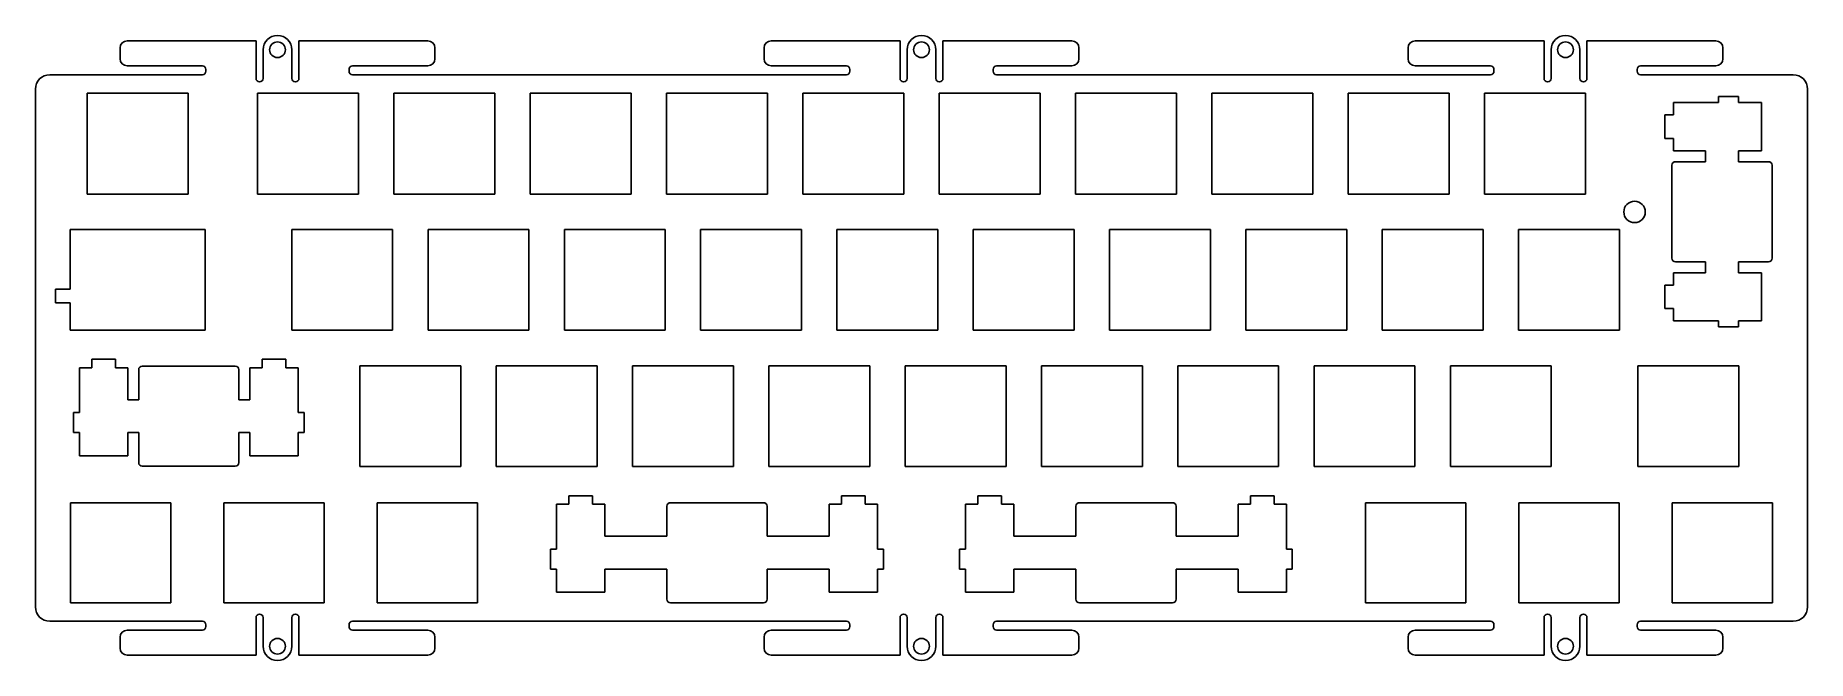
# Model space of a CAD drawing. Header units: millimetres. Extents: x 154 to 402, y -28 to 59.
import ezdxf

# ---------------------------------------------------------------- set-up
doc = ezdxf.new("R2010")
doc.units = ezdxf.units.MM
for name, color, linetype in [('Shape12735', 7, 'CONTINUOUS'), ('Shape2214', 7, 'CONTINUOUS'), ('Shape2215', 7, 'CONTINUOUS'), ('Shape2216', 7, 'CONTINUOUS'), ('Shape2217', 7, 'CONTINUOUS'), ('Shape2218', 7, 'CONTINUOUS'), ('Shape2219', 7, 'CONTINUOUS'), ('Shape2220', 7, 'CONTINUOUS'), ('Shape2221', 7, 'CONTINUOUS'), ('Shape2222', 7, 'CONTINUOUS'), ('Shape2223', 7, 'CONTINUOUS'), ('Shape2224', 7, 'CONTINUOUS'), ('Shape2225', 7, 'CONTINUOUS'), ('Shape2226', 7, 'CONTINUOUS'), ('Shape2227', 7, 'CONTINUOUS'), ('Shape2228', 7, 'CONTINUOUS'), ('Shape2229', 7, 'CONTINUOUS'), ('Shape2230', 7, 'CONTINUOUS'), ('Shape2231', 7, 'CONTINUOUS'), ('Shape2232', 7, 'CONTINUOUS'), ('Shape2233', 7, 'CONTINUOUS'), ('Shape2234', 7, 'CONTINUOUS'), ('Shape2235', 7, 'CONTINUOUS'), ('Shape2236', 7, 'CONTINUOUS'), ('Shape2237', 7, 'CONTINUOUS'), ('Shape2238', 7, 'CONTINUOUS'), ('Shape2239', 7, 'CONTINUOUS'), ('Shape2240', 7, 'CONTINUOUS'), ('Shape2241', 7, 'CONTINUOUS'), ('Shape2242', 7, 'CONTINUOUS'), ('Shape2243', 7, 'CONTINUOUS'), ('Shape2244', 7, 'CONTINUOUS'), ('Shape2245', 7, 'CONTINUOUS'), ('Shape2246', 7, 'CONTINUOUS'), ('Shape2247', 7, 'CONTINUOUS'), ('Shape2248', 7, 'CONTINUOUS'), ('Shape2249', 7, 'CONTINUOUS'), ('Shape2250', 7, 'CONTINUOUS'), ('Shape2251', 7, 'CONTINUOUS'), ('Shape2252', 7, 'CONTINUOUS'), ('Shape2253', 7, 'CONTINUOUS'), ('Shape2254', 7, 'CONTINUOUS'), ('Shape2255', 7, 'CONTINUOUS'), ('Shape2256', 7, 'CONTINUOUS'), ('Shape2257', 7, 'CONTINUOUS'), ('Shape2258', 7, 'CONTINUOUS'), ('Shape2259', 7, 'CONTINUOUS'), ('Shape2260', 7, 'CONTINUOUS'), ('Shape2261', 7, 'CONTINUOUS'), ('Shape2262', 7, 'CONTINUOUS'), ('Shape2263', 7, 'CONTINUOUS'), ('Shape2264', 7, 'CONTINUOUS'), ('Shape2265', 7, 'CONTINUOUS'), ('Shape2266', 7, 'CONTINUOUS'), ('Shape2267', 7, 'CONTINUOUS'), ('Shape2268', 7, 'CONTINUOUS'), ('Shape2269', 7, 'CONTINUOUS'), ('Shape2270', 7, 'CONTINUOUS'), ('Shape2271', 7, 'CONTINUOUS'), ('Shape2272', 7, 'CONTINUOUS'), ('Shape2273', 7, 'CONTINUOUS'), ('Shape2274', 7, 'CONTINUOUS'), ('Shape2275', 7, 'CONTINUOUS'), ('Shape2276', 7, 'CONTINUOUS'), ('Shape2277', 7, 'CONTINUOUS'), ('Shape2278', 7, 'CONTINUOUS'), ('Shape2279', 7, 'CONTINUOUS'), ('Shape2280', 7, 'CONTINUOUS'), ('Shape2281', 7, 'CONTINUOUS'), ('Shape2282', 7, 'CONTINUOUS'), ('Shape2283', 7, 'CONTINUOUS'), ('Shape2284', 7, 'CONTINUOUS'), ('Shape2285', 7, 'CONTINUOUS'), ('Shape2286', 7, 'CONTINUOUS'), ('Shape2287', 7, 'CONTINUOUS'), ('Shape2288', 7, 'CONTINUOUS'), ('Shape2289', 7, 'CONTINUOUS'), ('Shape2290', 7, 'CONTINUOUS'), ('Shape2291', 7, 'CONTINUOUS'), ('Shape2292', 7, 'CONTINUOUS'), ('Shape2293', 7, 'CONTINUOUS'), ('Shape2294', 7, 'CONTINUOUS'), ('Shape2295', 7, 'CONTINUOUS'), ('Shape2296', 7, 'CONTINUOUS'), ('Shape2297', 7, 'CONTINUOUS'), ('Shape2298', 7, 'CONTINUOUS'), ('Shape2299', 7, 'CONTINUOUS'), ('Shape2300', 7, 'CONTINUOUS'), ('Shape2301', 7, 'CONTINUOUS'), ('Shape2302', 7, 'CONTINUOUS'), ('Shape2303', 7, 'CONTINUOUS'), ('Shape2304', 7, 'CONTINUOUS'), ('Shape2305', 7, 'CONTINUOUS'), ('Shape2306', 7, 'CONTINUOUS'), ('Shape2307', 7, 'CONTINUOUS'), ('Shape2308', 7, 'CONTINUOUS'), ('Shape2309', 7, 'CONTINUOUS'), ('Shape2310', 7, 'CONTINUOUS'), ('Shape2311', 7, 'CONTINUOUS'), ('Shape2312', 7, 'CONTINUOUS'), ('Shape2313', 7, 'CONTINUOUS'), ('Shape2314', 7, 'CONTINUOUS'), ('Shape2315', 7, 'CONTINUOUS'), ('Shape2316', 7, 'CONTINUOUS'), ('Shape2317', 7, 'CONTINUOUS'), ('Shape2318', 7, 'CONTINUOUS'), ('Shape2319', 7, 'CONTINUOUS'), ('Shape2320', 7, 'CONTINUOUS'), ('Shape2321', 7, 'CONTINUOUS'), ('Shape2322', 7, 'CONTINUOUS'), ('Shape2323', 7, 'CONTINUOUS'), ('Shape2324', 7, 'CONTINUOUS'), ('Shape2325', 7, 'CONTINUOUS'), ('Shape2326', 7, 'CONTINUOUS'), ('Shape2327', 7, 'CONTINUOUS'), ('Shape2328', 7, 'CONTINUOUS'), ('Shape2329', 7, 'CONTINUOUS'), ('Shape2330', 7, 'CONTINUOUS'), ('Shape2331', 7, 'CONTINUOUS'), ('Shape2332', 7, 'CONTINUOUS'), ('Shape2333', 7, 'CONTINUOUS'), ('Shape2334', 7, 'CONTINUOUS'), ('Shape2335', 7, 'CONTINUOUS'), ('Shape2336', 7, 'CONTINUOUS'), ('Shape2337', 7, 'CONTINUOUS'), ('Shape2338', 7, 'CONTINUOUS'), ('Shape2339', 7, 'CONTINUOUS'), ('Shape2340', 7, 'CONTINUOUS'), ('Shape2341', 7, 'CONTINUOUS'), ('Shape2342', 7, 'CONTINUOUS'), ('Shape2343', 7, 'CONTINUOUS'), ('Shape2344', 7, 'CONTINUOUS'), ('Shape2345', 7, 'CONTINUOUS'), ('Shape2346', 7, 'CONTINUOUS'), ('Shape2347', 7, 'CONTINUOUS'), ('Shape2348', 7, 'CONTINUOUS'), ('Shape2349', 7, 'CONTINUOUS'), ('Shape2350', 7, 'CONTINUOUS'), ('Shape2351', 7, 'CONTINUOUS'), ('Shape2352', 7, 'CONTINUOUS'), ('Shape2353', 7, 'CONTINUOUS'), ('Shape2354', 7, 'CONTINUOUS'), ('Shape2355', 7, 'CONTINUOUS'), ('Shape2356', 7, 'CONTINUOUS'), ('Shape2357', 7, 'CONTINUOUS'), ('Shape2358', 7, 'CONTINUOUS'), ('Shape2359', 7, 'CONTINUOUS'), ('Shape2360', 7, 'CONTINUOUS'), ('Shape2361', 7, 'CONTINUOUS'), ('Shape2362', 7, 'CONTINUOUS'), ('Shape2363', 7, 'CONTINUOUS'), ('Shape2364', 7, 'CONTINUOUS'), ('Shape2365', 7, 'CONTINUOUS'), ('Shape2366', 7, 'CONTINUOUS'), ('Shape2367', 7, 'CONTINUOUS'), ('Shape2368', 7, 'CONTINUOUS'), ('Shape2369', 7, 'CONTINUOUS'), ('Shape2370', 7, 'CONTINUOUS'), ('Shape2371', 7, 'CONTINUOUS'), ('Shape342', 7, 'CONTINUOUS'), ('Shape343', 7, 'CONTINUOUS'), ('Shape344', 7, 'CONTINUOUS'), ('Shape345', 7, 'CONTINUOUS'), ('Shape346', 7, 'CONTINUOUS'), ('Shape347', 7, 'CONTINUOUS'), ('Shape348', 7, 'CONTINUOUS'), ('Shape349', 7, 'CONTINUOUS'), ('Shape350', 7, 'CONTINUOUS'), ('Shape351', 7, 'CONTINUOUS'), ('Shape352', 7, 'CONTINUOUS'), ('Shape353', 7, 'CONTINUOUS'), ('Shape354', 7, 'CONTINUOUS'), ('Shape355', 7, 'CONTINUOUS'), ('Shape356', 7, 'CONTINUOUS'), ('Shape357', 7, 'CONTINUOUS'), ('Shape358', 7, 'CONTINUOUS'), ('Shape359', 7, 'CONTINUOUS'), ('Shape360', 7, 'CONTINUOUS'), ('Shape361', 7, 'CONTINUOUS'), ('Shape362', 7, 'CONTINUOUS'), ('Shape363', 7, 'CONTINUOUS'), ('Shape364', 7, 'CONTINUOUS'), ('Shape365', 7, 'CONTINUOUS'), ('Shape3810', 7, 'CONTINUOUS'), ('Shape3811', 7, 'CONTINUOUS'), ('Shape3812', 7, 'CONTINUOUS'), ('Shape3813', 7, 'CONTINUOUS'), ('Shape3814', 7, 'CONTINUOUS'), ('Shape3815', 7, 'CONTINUOUS'), ('Shape3816', 7, 'CONTINUOUS'), ('Shape3817', 7, 'CONTINUOUS'), ('Shape3818', 7, 'CONTINUOUS'), ('Shape3819', 7, 'CONTINUOUS'), ('Shape3820', 7, 'CONTINUOUS'), ('Shape3821', 7, 'CONTINUOUS'), ('Shape3822', 7, 'CONTINUOUS'), ('Shape3823', 7, 'CONTINUOUS'), ('Shape3824', 7, 'CONTINUOUS'), ('Shape3825', 7, 'CONTINUOUS'), ('Shape3826', 7, 'CONTINUOUS'), ('Shape3827', 7, 'CONTINUOUS'), ('Shape3828', 7, 'CONTINUOUS'), ('Shape3829', 7, 'CONTINUOUS'), ('Shape3830', 7, 'CONTINUOUS'), ('Shape3831', 7, 'CONTINUOUS'), ('Shape3832', 7, 'CONTINUOUS'), ('Shape3833', 7, 'CONTINUOUS'), ('Shape3834', 7, 'CONTINUOUS'), ('Shape3835', 7, 'CONTINUOUS'), ('Shape3836', 7, 'CONTINUOUS'), ('Shape3837', 7, 'CONTINUOUS'), ('Shape3838', 7, 'CONTINUOUS'), ('Shape3839', 7, 'CONTINUOUS'), ('Shape3840', 7, 'CONTINUOUS'), ('Shape3841', 7, 'CONTINUOUS'), ('Shape3842', 7, 'CONTINUOUS'), ('Shape3843', 7, 'CONTINUOUS'), ('Shape3844', 7, 'CONTINUOUS'), ('Shape3845', 7, 'CONTINUOUS'), ('Shape3846', 7, 'CONTINUOUS'), ('Shape3847', 7, 'CONTINUOUS'), ('Shape3848', 7, 'CONTINUOUS'), ('Shape3849', 7, 'CONTINUOUS'), ('Shape3850', 7, 'CONTINUOUS'), ('Shape3851', 7, 'CONTINUOUS'), ('Shape3852', 7, 'CONTINUOUS'), ('Shape3853', 7, 'CONTINUOUS'), ('Shape3854', 7, 'CONTINUOUS'), ('Shape3855', 7, 'CONTINUOUS'), ('Shape3856', 7, 'CONTINUOUS'), ('Shape3857', 7, 'CONTINUOUS'), ('Shape3858', 7, 'CONTINUOUS'), ('Shape3859', 7, 'CONTINUOUS'), ('Shape3860', 7, 'CONTINUOUS'), ('Shape3861', 7, 'CONTINUOUS'), ('Shape3862', 7, 'CONTINUOUS'), ('Shape3863', 7, 'CONTINUOUS'), ('Shape3864', 7, 'CONTINUOUS'), ('Shape3865', 7, 'CONTINUOUS'), ('Shape3866', 7, 'CONTINUOUS'), ('Shape3867', 7, 'CONTINUOUS'), ('Shape3868', 7, 'CONTINUOUS'), ('Shape3869', 7, 'CONTINUOUS'), ('Shape3870', 7, 'CONTINUOUS'), ('Shape3871', 7, 'CONTINUOUS'), ('Shape3872', 7, 'CONTINUOUS'), ('Shape3873', 7, 'CONTINUOUS'), ('Shape3874', 7, 'CONTINUOUS'), ('Shape3875', 7, 'CONTINUOUS'), ('Shape3876', 7, 'CONTINUOUS'), ('Shape3877', 7, 'CONTINUOUS'), ('Shape3878', 7, 'CONTINUOUS'), ('Shape3879', 7, 'CONTINUOUS'), ('Shape3880', 7, 'CONTINUOUS'), ('Shape3881', 7, 'CONTINUOUS'), ('Shape3882', 7, 'CONTINUOUS'), ('Shape3883', 7, 'CONTINUOUS'), ('Shape3884', 7, 'CONTINUOUS'), ('Shape3885', 7, 'CONTINUOUS'), ('Shape3886', 7, 'CONTINUOUS'), ('Shape3887', 7, 'CONTINUOUS'), ('Shape3888', 7, 'CONTINUOUS'), ('Shape3889', 7, 'CONTINUOUS'), ('Shape390', 7, 'CONTINUOUS'), ('Shape391', 7, 'CONTINUOUS'), ('Shape392', 7, 'CONTINUOUS'), ('Shape393', 7, 'CONTINUOUS'), ('Shape394', 7, 'CONTINUOUS'), ('Shape395', 7, 'CONTINUOUS'), ('Shape396', 7, 'CONTINUOUS'), ('Shape397', 7, 'CONTINUOUS'), ('Shape398', 7, 'CONTINUOUS'), ('Shape399', 7, 'CONTINUOUS'), ('Shape400', 7, 'CONTINUOUS'), ('Shape401', 7, 'CONTINUOUS'), ('Shape402', 7, 'CONTINUOUS'), ('Shape403', 7, 'CONTINUOUS'), ('Shape404', 7, 'CONTINUOUS'), ('Shape405', 7, 'CONTINUOUS'), ('Shape406', 7, 'CONTINUOUS'), ('Shape407', 7, 'CONTINUOUS'), ('Shape408', 7, 'CONTINUOUS'), ('Shape409', 7, 'CONTINUOUS'), ('Shape410', 7, 'CONTINUOUS'), ('Shape411', 7, 'CONTINUOUS'), ('Shape412', 7, 'CONTINUOUS'), ('Shape413', 7, 'CONTINUOUS'), ('Shape414', 7, 'CONTINUOUS'), ('Shape415', 7, 'CONTINUOUS'), ('Shape416', 7, 'CONTINUOUS'), ('Shape417', 7, 'CONTINUOUS'), ('Shape418', 7, 'CONTINUOUS'), ('Shape419', 7, 'CONTINUOUS'), ('Shape420', 7, 'CONTINUOUS'), ('Shape421', 7, 'CONTINUOUS'), ('Shape422', 7, 'CONTINUOUS'), ('Shape423', 7, 'CONTINUOUS'), ('Shape424', 7, 'CONTINUOUS'), ('Shape425', 7, 'CONTINUOUS'), ('Shape426', 7, 'CONTINUOUS'), ('Shape427', 7, 'CONTINUOUS'), ('Shape428', 7, 'CONTINUOUS'), ('Shape4283', 7, 'CONTINUOUS'), ('Shape4284', 7, 'CONTINUOUS'), ('Shape4285', 7, 'CONTINUOUS'), ('Shape4286', 7, 'CONTINUOUS'), ('Shape4287', 7, 'CONTINUOUS'), ('Shape4288', 7, 'CONTINUOUS'), ('Shape4289', 7, 'CONTINUOUS'), ('Shape429', 7, 'CONTINUOUS'), ('Shape4290', 7, 'CONTINUOUS'), ('Shape4291', 7, 'CONTINUOUS'), ('Shape4292', 7, 'CONTINUOUS'), ('Shape4293', 7, 'CONTINUOUS'), ('Shape4294', 7, 'CONTINUOUS'), ('Shape4295', 7, 'CONTINUOUS'), ('Shape4296', 7, 'CONTINUOUS'), ('Shape4297', 7, 'CONTINUOUS'), ('Shape4298', 7, 'CONTINUOUS'), ('Shape4299', 7, 'CONTINUOUS'), ('Shape430', 7, 'CONTINUOUS'), ('Shape4300', 7, 'CONTINUOUS'), ('Shape4301', 7, 'CONTINUOUS'), ('Shape4302', 7, 'CONTINUOUS'), ('Shape4303', 7, 'CONTINUOUS'), ('Shape4304', 7, 'CONTINUOUS'), ('Shape4305', 7, 'CONTINUOUS'), ('Shape4306', 7, 'CONTINUOUS'), ('Shape4307', 7, 'CONTINUOUS'), ('Shape4308', 7, 'CONTINUOUS'), ('Shape4309', 7, 'CONTINUOUS'), ('Shape431', 7, 'CONTINUOUS'), ('Shape4310', 7, 'CONTINUOUS'), ('Shape4311', 7, 'CONTINUOUS'), ('Shape4312', 7, 'CONTINUOUS'), ('Shape4313', 7, 'CONTINUOUS'), ('Shape4314', 7, 'CONTINUOUS'), ('Shape4315', 7, 'CONTINUOUS'), ('Shape4316', 7, 'CONTINUOUS'), ('Shape4317', 7, 'CONTINUOUS'), ('Shape4318', 7, 'CONTINUOUS'), ('Shape4319', 7, 'CONTINUOUS'), ('Shape432', 7, 'CONTINUOUS'), ('Shape4320', 7, 'CONTINUOUS'), ('Shape4321', 7, 'CONTINUOUS'), ('Shape4322', 7, 'CONTINUOUS'), ('Shape433', 7, 'CONTINUOUS'), ('Shape434', 7, 'CONTINUOUS'), ('Shape435', 7, 'CONTINUOUS'), ('Shape436', 7, 'CONTINUOUS'), ('Shape437', 7, 'CONTINUOUS'), ('Shape438', 7, 'CONTINUOUS'), ('Shape439', 7, 'CONTINUOUS'), ('Shape440', 7, 'CONTINUOUS'), ('Shape4403', 7, 'CONTINUOUS'), ('Shape4404', 7, 'CONTINUOUS'), ('Shape4405', 7, 'CONTINUOUS'), ('Shape4406', 7, 'CONTINUOUS'), ('Shape4407', 7, 'CONTINUOUS'), ('Shape4408', 7, 'CONTINUOUS'), ('Shape4409', 7, 'CONTINUOUS'), ('Shape441', 7, 'CONTINUOUS'), ('Shape4410', 7, 'CONTINUOUS'), ('Shape4411', 7, 'CONTINUOUS'), ('Shape4412', 7, 'CONTINUOUS'), ('Shape4413', 7, 'CONTINUOUS'), ('Shape4414', 7, 'CONTINUOUS'), ('Shape4415', 7, 'CONTINUOUS'), ('Shape4416', 7, 'CONTINUOUS'), ('Shape4417', 7, 'CONTINUOUS'), ('Shape4418', 7, 'CONTINUOUS'), ('Shape4419', 7, 'CONTINUOUS'), ('Shape442', 7, 'CONTINUOUS'), ('Shape4420', 7, 'CONTINUOUS'), ('Shape4421', 7, 'CONTINUOUS'), ('Shape4422', 7, 'CONTINUOUS'), ('Shape4423', 7, 'CONTINUOUS'), ('Shape4424', 7, 'CONTINUOUS'), ('Shape4425', 7, 'CONTINUOUS'), ('Shape4426', 7, 'CONTINUOUS'), ('Shape4427', 7, 'CONTINUOUS'), ('Shape4428', 7, 'CONTINUOUS'), ('Shape4429', 7, 'CONTINUOUS'), ('Shape443', 7, 'CONTINUOUS'), ('Shape4430', 7, 'CONTINUOUS'), ('Shape4431', 7, 'CONTINUOUS'), ('Shape4432', 7, 'CONTINUOUS'), ('Shape4433', 7, 'CONTINUOUS'), ('Shape4434', 7, 'CONTINUOUS'), ('Shape4435', 7, 'CONTINUOUS'), ('Shape4436', 7, 'CONTINUOUS'), ('Shape4437', 7, 'CONTINUOUS'), ('Shape4438', 7, 'CONTINUOUS'), ('Shape4439', 7, 'CONTINUOUS'), ('Shape444', 7, 'CONTINUOUS'), ('Shape4440', 7, 'CONTINUOUS'), ('Shape4441', 7, 'CONTINUOUS'), ('Shape4442', 7, 'CONTINUOUS'), ('Shape445', 7, 'CONTINUOUS'), ('Shape446', 7, 'CONTINUOUS'), ('Shape447', 7, 'CONTINUOUS'), ('Shape448', 7, 'CONTINUOUS'), ('Shape449', 7, 'CONTINUOUS'), ('Shape450', 7, 'CONTINUOUS'), ('Shape451', 7, 'CONTINUOUS'), ('Shape452', 7, 'CONTINUOUS'), ('Shape453', 7, 'CONTINUOUS'), ('Shape454', 7, 'CONTINUOUS'), ('Shape455', 7, 'CONTINUOUS'), ('Shape456', 7, 'CONTINUOUS'), ('Shape457', 7, 'CONTINUOUS'), ('Shape458', 7, 'CONTINUOUS'), ('Shape459', 7, 'CONTINUOUS'), ('Shape460', 7, 'CONTINUOUS'), ('Shape461', 7, 'CONTINUOUS'), ('Shape462', 7, 'CONTINUOUS'), ('Shape463', 7, 'CONTINUOUS'), ('Shape464', 7, 'CONTINUOUS'), ('Shape465', 7, 'CONTINUOUS'), ('Shape466', 7, 'CONTINUOUS'), ('Shape467', 7, 'CONTINUOUS'), ('Shape468', 7, 'CONTINUOUS'), ('Shape469', 7, 'CONTINUOUS'), ('Shape470', 7, 'CONTINUOUS'), ('Shape471', 7, 'CONTINUOUS'), ('Shape472', 7, 'CONTINUOUS'), ('Shape473', 7, 'CONTINUOUS'), ('Shape474', 7, 'CONTINUOUS'), ('Shape475', 7, 'CONTINUOUS'), ('Shape476', 7, 'CONTINUOUS'), ('Shape477', 7, 'CONTINUOUS'), ('Shape478', 7, 'CONTINUOUS'), ('Shape479', 7, 'CONTINUOUS'), ('Shape480', 7, 'CONTINUOUS'), ('Shape481', 7, 'CONTINUOUS'), ('Shape482', 7, 'CONTINUOUS'), ('Shape483', 7, 'CONTINUOUS'), ('Shape484', 7, 'CONTINUOUS'), ('Shape485', 7, 'CONTINUOUS'), ('Shape486', 7, 'CONTINUOUS'), ('Shape487', 7, 'CONTINUOUS'), ('Shape488', 7, 'CONTINUOUS'), ('Shape489', 7, 'CONTINUOUS'), ('Shape490', 7, 'CONTINUOUS'), ('Shape491', 7, 'CONTINUOUS'), ('Shape492', 7, 'CONTINUOUS'), ('Shape493', 7, 'CONTINUOUS'), ('Shape494', 7, 'CONTINUOUS'), ('Shape495', 7, 'CONTINUOUS'), ('Shape496', 7, 'CONTINUOUS'), ('Shape497', 7, 'CONTINUOUS'), ('Shape498', 7, 'CONTINUOUS'), ('Shape499', 7, 'CONTINUOUS'), ('Shape500', 7, 'CONTINUOUS'), ('Shape501', 7, 'CONTINUOUS'), ('Shape502', 7, 'CONTINUOUS'), ('Shape503', 7, 'CONTINUOUS'), ('Shape504', 7, 'CONTINUOUS'), ('Shape505', 7, 'CONTINUOUS'), ('Shape506', 7, 'CONTINUOUS'), ('Shape507', 7, 'CONTINUOUS'), ('Shape508', 7, 'CONTINUOUS'), ('Shape509', 7, 'CONTINUOUS'), ('Shape510', 7, 'CONTINUOUS'), ('Shape511', 7, 'CONTINUOUS'), ('Shape512', 7, 'CONTINUOUS'), ('Shape513', 7, 'CONTINUOUS'), ('Shape514', 7, 'CONTINUOUS'), ('Shape515', 7, 'CONTINUOUS'), ('Shape516', 7, 'CONTINUOUS'), ('Shape517', 7, 'CONTINUOUS'), ('Shape518', 7, 'CONTINUOUS'), ('Shape519', 7, 'CONTINUOUS'), ('Shape520', 7, 'CONTINUOUS'), ('Shape521', 7, 'CONTINUOUS')]:
    doc.layers.add(name, color=color, linetype=linetype)

msp = doc.modelspace()

# ---------------------------------------------------------------- linework, layer by layer
at = {"layer": 'Shape12735'}
msp.add_circle((377.319, 34.7931), 1.5, dxfattribs=at)
at = {"layer": 'Shape2214'}
msp.add_arc((298.675, 56.2177), 1, -90, 0, dxfattribs=at)
at = {"layer": 'Shape2215'}
msp.add_line((298.675, 55.2177), (288.175, 55.2177), dxfattribs=at)
at = {"layer": 'Shape2216'}
msp.add_arc((288.175, 54.7177), 0.5, 90, 180, dxfattribs=at)
at = {"layer": 'Shape2217'}
msp.add_line((287.675, 54.7177), (287.675, 54.4686), dxfattribs=at)
at = {"layer": 'Shape2218'}
msp.add_arc((288.175, 54.4686), 0.5, 180, -90, dxfattribs=at)
at = {"layer": 'Shape2219'}
msp.add_line((288.175, 53.9686), (357.175, 53.9686), dxfattribs=at)
at = {"layer": 'Shape2220'}
msp.add_arc((357.175, 54.4686), 0.5, -90, 0, dxfattribs=at)
at = {"layer": 'Shape2221'}
msp.add_line((357.675, 54.4686), (357.675, 54.7177), dxfattribs=at)
at = {"layer": 'Shape2222'}
msp.add_arc((357.175, 54.7177), 0.5, 0, 90, dxfattribs=at)
at = {"layer": 'Shape2223'}
msp.add_line((357.175, 55.2177), (346.675, 55.2177), dxfattribs=at)
at = {"layer": 'Shape2224'}
msp.add_arc((346.675, 56.2177), 1, 180, -90, dxfattribs=at)
at = {"layer": 'Shape2225'}
msp.add_line((345.675, 56.2177), (345.675, 57.7177), dxfattribs=at)
at = {"layer": 'Shape2226'}
msp.add_arc((346.675, 57.7177), 1, 90, 180, dxfattribs=at)
at = {"layer": 'Shape2227'}
msp.add_line((346.675, 58.7177), (364.675, 58.7177), dxfattribs=at)
at = {"layer": 'Shape2228'}
msp.add_line((364.675, 58.7177), (364.675, 53.4677), dxfattribs=at)
at = {"layer": 'Shape2229'}
msp.add_arc((365.175, 53.4677), 0.5, 180, 0, dxfattribs=at)
at = {"layer": 'Shape2230'}
msp.add_line((365.675, 53.4677), (365.675, 57.4677), dxfattribs=at)
at = {"layer": 'Shape2231'}
msp.add_arc((367.675, 57.4677), 2, 0, 180, dxfattribs=at)
at = {"layer": 'Shape2232'}
msp.add_line((369.675, 57.4677), (369.675, 53.4677), dxfattribs=at)
at = {"layer": 'Shape2233'}
msp.add_arc((370.175, 53.4677), 0.5, 180, 0, dxfattribs=at)
at = {"layer": 'Shape2234'}
msp.add_line((370.675, 53.4677), (370.675, 58.7177), dxfattribs=at)
at = {"layer": 'Shape2235'}
msp.add_line((370.675, 58.7177), (388.675, 58.7177), dxfattribs=at)
at = {"layer": 'Shape2236'}
msp.add_arc((388.675, 57.7177), 1, 0, 90, dxfattribs=at)
at = {"layer": 'Shape2237'}
msp.add_line((389.675, 57.7177), (389.675, 56.2177), dxfattribs=at)
at = {"layer": 'Shape2238'}
msp.add_arc((388.675, 56.2177), 1, -90, 0, dxfattribs=at)
at = {"layer": 'Shape2239'}
msp.add_line((388.675, 55.2177), (378.175, 55.2177), dxfattribs=at)
at = {"layer": 'Shape2240'}
msp.add_arc((378.175, 54.7177), 0.5, 90, 180, dxfattribs=at)
at = {"layer": 'Shape2241'}
msp.add_line((377.675, 54.7177), (377.675, 54.4686), dxfattribs=at)
at = {"layer": 'Shape2242'}
msp.add_arc((378.175, 54.4686), 0.5, 180, -90, dxfattribs=at)
at = {"layer": 'Shape2243'}
msp.add_line((378.175, 53.9686), (399.5, 53.9686), dxfattribs=at)
at = {"layer": 'Shape2244'}
msp.add_arc((399.5, 51.9686), 2, 0, 90, dxfattribs=at)
at = {"layer": 'Shape2245'}
msp.add_line((401.5, 51.9686), (401.5, -20.4314), dxfattribs=at)
at = {"layer": 'Shape2246'}
msp.add_arc((399.5, -20.4314), 2, -90, 0, dxfattribs=at)
at = {"layer": 'Shape2247'}
msp.add_line((399.5, -22.4314), (378.175, -22.4314), dxfattribs=at)
at = {"layer": 'Shape2248'}
msp.add_arc((378.175, -22.9314), 0.5, 90, 180, dxfattribs=at)
at = {"layer": 'Shape2249'}
msp.add_line((377.675, -22.9314), (377.675, -23.1805), dxfattribs=at)
at = {"layer": 'Shape2250'}
msp.add_arc((378.175, -23.1805), 0.5, 180, -90, dxfattribs=at)
at = {"layer": 'Shape2251'}
msp.add_line((378.175, -23.6805), (388.675, -23.6805), dxfattribs=at)
at = {"layer": 'Shape2252'}
msp.add_arc((388.675, -24.6805), 1, 0, 90, dxfattribs=at)
at = {"layer": 'Shape2253'}
msp.add_line((389.675, -24.6805), (389.675, -26.1805), dxfattribs=at)
at = {"layer": 'Shape2254'}
msp.add_arc((388.675, -26.1805), 1, -90, 0, dxfattribs=at)
at = {"layer": 'Shape2255'}
msp.add_line((388.675, -27.1805), (370.675, -27.1805), dxfattribs=at)
at = {"layer": 'Shape2256'}
msp.add_line((370.675, -27.1805), (370.675, -21.9305), dxfattribs=at)
at = {"layer": 'Shape2257'}
msp.add_arc((370.175, -21.9305), 0.5, 0, 180, dxfattribs=at)
at = {"layer": 'Shape2258'}
msp.add_line((369.675, -21.9305), (369.675, -25.9305), dxfattribs=at)
at = {"layer": 'Shape2259'}
msp.add_arc((367.675, -25.9305), 2, 180, 0, dxfattribs=at)
at = {"layer": 'Shape2260'}
msp.add_line((365.675, -25.9305), (365.675, -21.9305), dxfattribs=at)
at = {"layer": 'Shape2261'}
msp.add_arc((365.175, -21.9305), 0.5, 0, 180, dxfattribs=at)
at = {"layer": 'Shape2262'}
msp.add_line((364.675, -21.9305), (364.675, -27.1805), dxfattribs=at)
at = {"layer": 'Shape2263'}
msp.add_line((364.675, -27.1805), (346.675, -27.1805), dxfattribs=at)
at = {"layer": 'Shape2264'}
msp.add_arc((346.675, -26.1805), 1, 180, -90, dxfattribs=at)
at = {"layer": 'Shape2265'}
msp.add_line((345.675, -26.1805), (345.675, -24.6805), dxfattribs=at)
at = {"layer": 'Shape2266'}
msp.add_arc((346.675, -24.6805), 1, 90, 180, dxfattribs=at)
at = {"layer": 'Shape2267'}
msp.add_line((346.675, -23.6805), (357.175, -23.6805), dxfattribs=at)
at = {"layer": 'Shape2268'}
msp.add_arc((357.175, -23.1805), 0.5, -90, 0, dxfattribs=at)
at = {"layer": 'Shape2269'}
msp.add_line((357.675, -23.1805), (357.675, -22.9314), dxfattribs=at)
at = {"layer": 'Shape2270'}
msp.add_arc((357.175, -22.9314), 0.5, 0, 90, dxfattribs=at)
at = {"layer": 'Shape2271'}
msp.add_line((357.175, -22.4314), (288.175, -22.4314), dxfattribs=at)
at = {"layer": 'Shape2272'}
msp.add_arc((288.175, -22.9314), 0.5, 90, 180, dxfattribs=at)
at = {"layer": 'Shape2273'}
msp.add_line((287.675, -22.9314), (287.675, -23.1805), dxfattribs=at)
at = {"layer": 'Shape2274'}
msp.add_arc((288.175, -23.1805), 0.5, 180, -90, dxfattribs=at)
at = {"layer": 'Shape2275'}
msp.add_line((288.175, -23.6805), (298.675, -23.6805), dxfattribs=at)
at = {"layer": 'Shape2276'}
msp.add_arc((298.675, -24.6805), 1, 0, 90, dxfattribs=at)
at = {"layer": 'Shape2277'}
msp.add_line((299.675, -24.6805), (299.675, -26.1805), dxfattribs=at)
at = {"layer": 'Shape2278'}
msp.add_arc((298.675, -26.1805), 1, -90, 0, dxfattribs=at)
at = {"layer": 'Shape2279'}
msp.add_line((298.675, -27.1805), (280.675, -27.1805), dxfattribs=at)
at = {"layer": 'Shape2280'}
msp.add_line((280.675, -27.1805), (280.675, -21.9305), dxfattribs=at)
at = {"layer": 'Shape2281'}
msp.add_arc((280.175, -21.9305), 0.5, 0, 180, dxfattribs=at)
at = {"layer": 'Shape2282'}
msp.add_line((279.675, -21.9305), (279.675, -25.9305), dxfattribs=at)
at = {"layer": 'Shape2283'}
msp.add_arc((277.675, -25.9305), 2, 180, 0, dxfattribs=at)
at = {"layer": 'Shape2284'}
msp.add_line((275.675, -25.9305), (275.675, -21.9305), dxfattribs=at)
at = {"layer": 'Shape2285'}
msp.add_arc((275.175, -21.9305), 0.5, 0, 180, dxfattribs=at)
at = {"layer": 'Shape2286'}
msp.add_line((274.675, -21.9305), (274.675, -27.1805), dxfattribs=at)
at = {"layer": 'Shape2287'}
msp.add_line((274.675, -27.1805), (256.675, -27.1805), dxfattribs=at)
at = {"layer": 'Shape2288'}
msp.add_arc((256.675, -26.1805), 1, 180, -90, dxfattribs=at)
at = {"layer": 'Shape2289'}
msp.add_line((255.675, -26.1805), (255.675, -24.6805), dxfattribs=at)
at = {"layer": 'Shape2290'}
msp.add_arc((256.675, -24.6805), 1, 90, 180, dxfattribs=at)
at = {"layer": 'Shape2291'}
msp.add_line((256.675, -23.6805), (267.175, -23.6805), dxfattribs=at)
at = {"layer": 'Shape2292'}
msp.add_arc((267.175, -23.1805), 0.5, -90, 0, dxfattribs=at)
at = {"layer": 'Shape2293'}
msp.add_line((267.675, -23.1805), (267.675, -22.9314), dxfattribs=at)
at = {"layer": 'Shape2294'}
msp.add_arc((267.175, -22.9314), 0.5, 0, 90, dxfattribs=at)
at = {"layer": 'Shape2295'}
msp.add_line((267.175, -22.4314), (198.175, -22.4314), dxfattribs=at)
at = {"layer": 'Shape2296'}
msp.add_arc((198.175, -22.9314), 0.5, 90, 180, dxfattribs=at)
at = {"layer": 'Shape2297'}
msp.add_line((197.675, -22.9314), (197.675, -23.1805), dxfattribs=at)
at = {"layer": 'Shape2298'}
msp.add_arc((198.175, -23.1805), 0.5, 180, -90, dxfattribs=at)
at = {"layer": 'Shape2299'}
msp.add_line((198.175, -23.6805), (208.675, -23.6805), dxfattribs=at)
at = {"layer": 'Shape2300'}
msp.add_arc((208.675, -24.6805), 1, 0, 90, dxfattribs=at)
at = {"layer": 'Shape2301'}
msp.add_line((209.675, -24.6805), (209.675, -26.1805), dxfattribs=at)
at = {"layer": 'Shape2302'}
msp.add_arc((208.675, -26.1805), 1, -90, 0, dxfattribs=at)
at = {"layer": 'Shape2303'}
msp.add_line((208.675, -27.1805), (190.675, -27.1805), dxfattribs=at)
at = {"layer": 'Shape2304'}
msp.add_line((190.675, -27.1805), (190.675, -21.9305), dxfattribs=at)
at = {"layer": 'Shape2305'}
msp.add_arc((190.175, -21.9305), 0.5, 0, 180, dxfattribs=at)
at = {"layer": 'Shape2306'}
msp.add_line((189.675, -21.9305), (189.675, -25.9305), dxfattribs=at)
at = {"layer": 'Shape2307'}
msp.add_arc((187.675, -25.9305), 2, 180, 0, dxfattribs=at)
at = {"layer": 'Shape2308'}
msp.add_line((185.675, -25.9305), (185.675, -21.9305), dxfattribs=at)
at = {"layer": 'Shape2309'}
msp.add_arc((185.175, -21.9305), 0.5, 0, 180, dxfattribs=at)
at = {"layer": 'Shape2310'}
msp.add_line((184.675, -21.9305), (184.675, -27.1805), dxfattribs=at)
at = {"layer": 'Shape2311'}
msp.add_line((184.675, -27.1805), (166.675, -27.1805), dxfattribs=at)
at = {"layer": 'Shape2312'}
msp.add_arc((166.675, -26.1805), 1, 180, -90, dxfattribs=at)
at = {"layer": 'Shape2313'}
msp.add_line((165.675, -26.1805), (165.675, -24.6805), dxfattribs=at)
at = {"layer": 'Shape2314'}
msp.add_arc((166.675, -24.6805), 1, 90, 180, dxfattribs=at)
at = {"layer": 'Shape2315'}
msp.add_line((166.675, -23.6805), (177.175, -23.6805), dxfattribs=at)
at = {"layer": 'Shape2316'}
msp.add_arc((177.175, -23.1805), 0.5, -90, 0, dxfattribs=at)
at = {"layer": 'Shape2317'}
msp.add_line((177.675, -23.1805), (177.675, -22.9314), dxfattribs=at)
at = {"layer": 'Shape2318'}
msp.add_arc((177.175, -22.9314), 0.5, 0, 90, dxfattribs=at)
at = {"layer": 'Shape2319'}
msp.add_line((177.175, -22.4314), (155.85, -22.4314), dxfattribs=at)
at = {"layer": 'Shape2320'}
msp.add_arc((155.85, -20.4314), 2, 180, -90, dxfattribs=at)
at = {"layer": 'Shape2321'}
msp.add_line((153.85, -20.4314), (153.85, 51.9686), dxfattribs=at)
at = {"layer": 'Shape2322'}
msp.add_arc((155.85, 51.9686), 2, 90, 180, dxfattribs=at)
at = {"layer": 'Shape2323'}
msp.add_line((155.85, 53.9686), (177.175, 53.9686), dxfattribs=at)
at = {"layer": 'Shape2324'}
msp.add_arc((177.175, 54.4686), 0.5, -90, 0, dxfattribs=at)
at = {"layer": 'Shape2325'}
msp.add_line((177.675, 54.4686), (177.675, 54.7177), dxfattribs=at)
at = {"layer": 'Shape2326'}
msp.add_arc((177.175, 54.7177), 0.5, 0, 90, dxfattribs=at)
at = {"layer": 'Shape2327'}
msp.add_line((177.175, 55.2177), (166.675, 55.2177), dxfattribs=at)
at = {"layer": 'Shape2328'}
msp.add_arc((166.675, 56.2177), 1, 180, -90, dxfattribs=at)
at = {"layer": 'Shape2329'}
msp.add_line((165.675, 56.2177), (165.675, 57.7177), dxfattribs=at)
at = {"layer": 'Shape2330'}
msp.add_arc((166.675, 57.7177), 1, 90, 180, dxfattribs=at)
at = {"layer": 'Shape2331'}
msp.add_line((166.675, 58.7177), (184.675, 58.7177), dxfattribs=at)
at = {"layer": 'Shape2332'}
msp.add_line((184.675, 58.7177), (184.675, 53.4677), dxfattribs=at)
at = {"layer": 'Shape2333'}
msp.add_arc((185.175, 53.4677), 0.5, 180, 0, dxfattribs=at)
at = {"layer": 'Shape2334'}
msp.add_line((185.675, 53.4677), (185.675, 57.4677), dxfattribs=at)
at = {"layer": 'Shape2335'}
msp.add_arc((187.675, 57.4677), 2, 0, 180, dxfattribs=at)
at = {"layer": 'Shape2336'}
msp.add_line((189.675, 57.4677), (189.675, 53.4677), dxfattribs=at)
at = {"layer": 'Shape2337'}
msp.add_arc((190.175, 53.4677), 0.5, 180, 0, dxfattribs=at)
at = {"layer": 'Shape2338'}
msp.add_line((190.675, 53.4677), (190.675, 58.7177), dxfattribs=at)
at = {"layer": 'Shape2339'}
msp.add_line((190.675, 58.7177), (208.675, 58.7177), dxfattribs=at)
at = {"layer": 'Shape2340'}
msp.add_arc((208.675, 57.7177), 1, 0, 90, dxfattribs=at)
at = {"layer": 'Shape2341'}
msp.add_line((209.675, 57.7177), (209.675, 56.2177), dxfattribs=at)
at = {"layer": 'Shape2342'}
msp.add_arc((208.675, 56.2177), 1, -90, 0, dxfattribs=at)
at = {"layer": 'Shape2343'}
msp.add_line((208.675, 55.2177), (198.175, 55.2177), dxfattribs=at)
at = {"layer": 'Shape2344'}
msp.add_arc((198.175, 54.7177), 0.5, 90, 180, dxfattribs=at)
at = {"layer": 'Shape2345'}
msp.add_line((197.675, 54.7177), (197.675, 54.4686), dxfattribs=at)
at = {"layer": 'Shape2346'}
msp.add_arc((198.175, 54.4686), 0.5, 180, -90, dxfattribs=at)
at = {"layer": 'Shape2347'}
msp.add_line((198.175, 53.9686), (267.175, 53.9686), dxfattribs=at)
at = {"layer": 'Shape2348'}
msp.add_arc((267.175, 54.4686), 0.5, -90, 0, dxfattribs=at)
at = {"layer": 'Shape2349'}
msp.add_line((267.675, 54.4686), (267.675, 54.7177), dxfattribs=at)
at = {"layer": 'Shape2350'}
msp.add_arc((267.175, 54.7177), 0.5, 0, 90, dxfattribs=at)
at = {"layer": 'Shape2351'}
msp.add_line((267.175, 55.2177), (256.675, 55.2177), dxfattribs=at)
at = {"layer": 'Shape2352'}
msp.add_arc((256.675, 56.2177), 1, 180, -90, dxfattribs=at)
at = {"layer": 'Shape2353'}
msp.add_line((255.675, 56.2177), (255.675, 57.7177), dxfattribs=at)
at = {"layer": 'Shape2354'}
msp.add_arc((256.675, 57.7177), 1, 90, 180, dxfattribs=at)
at = {"layer": 'Shape2355'}
msp.add_line((256.675, 58.7177), (274.675, 58.7177), dxfattribs=at)
at = {"layer": 'Shape2356'}
msp.add_line((274.675, 58.7177), (274.675, 53.4677), dxfattribs=at)
at = {"layer": 'Shape2357'}
msp.add_arc((275.175, 53.4677), 0.5, 180, 0, dxfattribs=at)
at = {"layer": 'Shape2358'}
msp.add_line((275.675, 53.4677), (275.675, 57.4677), dxfattribs=at)
at = {"layer": 'Shape2359'}
msp.add_arc((277.675, 57.4677), 2, 0, 180, dxfattribs=at)
at = {"layer": 'Shape2360'}
msp.add_line((279.675, 57.4677), (279.675, 53.4677), dxfattribs=at)
at = {"layer": 'Shape2361'}
msp.add_arc((280.175, 53.4677), 0.5, 180, 0, dxfattribs=at)
at = {"layer": 'Shape2362'}
msp.add_line((280.675, 53.4677), (280.675, 58.7177), dxfattribs=at)
at = {"layer": 'Shape2363'}
msp.add_line((280.675, 58.7177), (298.675, 58.7177), dxfattribs=at)
at = {"layer": 'Shape2364'}
msp.add_arc((298.675, 57.7177), 1, 0, 90, dxfattribs=at)
at = {"layer": 'Shape2365'}
msp.add_line((299.675, 57.7177), (299.675, 56.2177), dxfattribs=at)
at = {"layer": 'Shape2366'}
msp.add_circle((367.675, 57.4677), 1.1, dxfattribs=at)
at = {"layer": 'Shape2367'}
msp.add_circle((277.675, 57.4677), 1.1, dxfattribs=at)
at = {"layer": 'Shape2368'}
msp.add_circle((187.675, 57.4677), 1.1, dxfattribs=at)
at = {"layer": 'Shape2369'}
msp.add_circle((367.675, -25.9305), 1.1, dxfattribs=at)
at = {"layer": 'Shape2370'}
msp.add_circle((277.675, -25.9305), 1.1, dxfattribs=at)
at = {"layer": 'Shape2371'}
msp.add_circle((187.675, -25.9305), 1.1, dxfattribs=at)
at = {"layer": 'Shape342'}
msp.add_line((396.592, -5.85638), (396.592, -19.8564), dxfattribs=at)
at = {"layer": 'Shape343'}
msp.add_line((396.592, -19.8564), (382.592, -19.8564), dxfattribs=at)
at = {"layer": 'Shape344'}
msp.add_line((382.592, -19.8564), (382.592, -5.85638), dxfattribs=at)
at = {"layer": 'Shape345'}
msp.add_line((382.592, -5.85638), (396.592, -5.85638), dxfattribs=at)
at = {"layer": 'Shape346'}
msp.add_line((375.161, -5.85638), (375.161, -19.8564), dxfattribs=at)
at = {"layer": 'Shape347'}
msp.add_line((375.161, -19.8564), (361.161, -19.8564), dxfattribs=at)
at = {"layer": 'Shape348'}
msp.add_line((361.161, -19.8564), (361.161, -5.85638), dxfattribs=at)
at = {"layer": 'Shape349'}
msp.add_line((361.161, -5.85638), (375.161, -5.85638), dxfattribs=at)
at = {"layer": 'Shape350'}
msp.add_line((353.73, -5.85638), (353.73, -19.8564), dxfattribs=at)
at = {"layer": 'Shape351'}
msp.add_line((353.73, -19.8564), (339.73, -19.8564), dxfattribs=at)
at = {"layer": 'Shape352'}
msp.add_line((339.73, -19.8564), (339.73, -5.85638), dxfattribs=at)
at = {"layer": 'Shape353'}
msp.add_line((339.73, -5.85638), (353.73, -5.85638), dxfattribs=at)
at = {"layer": 'Shape354'}
msp.add_line((215.617, -5.85638), (215.617, -19.8564), dxfattribs=at)
at = {"layer": 'Shape355'}
msp.add_line((215.617, -19.8564), (201.617, -19.8564), dxfattribs=at)
at = {"layer": 'Shape356'}
msp.add_line((201.617, -19.8564), (201.617, -5.85638), dxfattribs=at)
at = {"layer": 'Shape357'}
msp.add_line((201.617, -5.85638), (215.617, -5.85638), dxfattribs=at)
at = {"layer": 'Shape358'}
msp.add_line((194.186, -5.85638), (194.186, -19.8564), dxfattribs=at)
at = {"layer": 'Shape359'}
msp.add_line((194.186, -19.8564), (180.186, -19.8564), dxfattribs=at)
at = {"layer": 'Shape360'}
msp.add_line((180.186, -19.8564), (180.186, -5.85638), dxfattribs=at)
at = {"layer": 'Shape361'}
msp.add_line((180.186, -5.85638), (194.186, -5.85638), dxfattribs=at)
at = {"layer": 'Shape362'}
msp.add_line((158.755, -5.85638), (172.755, -5.85638), dxfattribs=at)
at = {"layer": 'Shape363'}
msp.add_line((172.755, -5.85638), (172.755, -19.8564), dxfattribs=at)
at = {"layer": 'Shape364'}
msp.add_line((172.755, -19.8564), (158.755, -19.8564), dxfattribs=at)
at = {"layer": 'Shape365'}
msp.add_line((158.755, -19.8564), (158.755, -5.85638), dxfattribs=at)
at = {"layer": 'Shape3810'}
msp.add_line((242.099, -19.3567), (242.099, -15.1563), dxfattribs=at)
at = {"layer": 'Shape3811'}
msp.add_line((242.099, -15.1563), (233.424, -15.1563), dxfattribs=at)
at = {"layer": 'Shape3812'}
msp.add_line((233.424, -15.1563), (233.424, -18.3865), dxfattribs=at)
at = {"layer": 'Shape3813'}
msp.add_line((233.424, -18.3865), (226.673, -18.3865), dxfattribs=at)
at = {"layer": 'Shape3814'}
msp.add_line((226.673, -18.3865), (226.673, -15.1563), dxfattribs=at)
at = {"layer": 'Shape3815'}
msp.add_line((226.673, -15.1563), (225.849, -15.1563), dxfattribs=at)
at = {"layer": 'Shape3816'}
msp.add_line((225.849, -15.1563), (225.849, -12.3575), dxfattribs=at)
at = {"layer": 'Shape3817'}
msp.add_line((225.849, -12.3575), (226.673, -12.3575), dxfattribs=at)
at = {"layer": 'Shape3818'}
msp.add_line((226.673, -12.3575), (226.673, -6.08753), dxfattribs=at)
at = {"layer": 'Shape3819'}
msp.add_line((226.673, -6.08753), (228.399, -6.08753), dxfattribs=at)
at = {"layer": 'Shape3820'}
msp.add_line((228.399, -6.08753), (228.399, -4.88723), dxfattribs=at)
at = {"layer": 'Shape3821'}
msp.add_line((228.399, -4.88723), (231.699, -4.88723), dxfattribs=at)
at = {"layer": 'Shape3822'}
msp.add_line((231.699, -4.88723), (231.699, -6.08753), dxfattribs=at)
at = {"layer": 'Shape3823'}
msp.add_line((231.699, -6.08753), (233.424, -6.08753), dxfattribs=at)
at = {"layer": 'Shape3824'}
msp.add_line((233.424, -6.08753), (233.424, -10.5564), dxfattribs=at)
at = {"layer": 'Shape3825'}
msp.add_line((233.424, -10.5564), (242.099, -10.5564), dxfattribs=at)
at = {"layer": 'Shape3826'}
msp.add_line((242.099, -10.5564), (242.099, -6.35733), dxfattribs=at)
at = {"layer": 'Shape3827'}
msp.add_line((242.599, -5.85733), (255.598, -5.85733), dxfattribs=at)
at = {"layer": 'Shape3828'}
msp.add_arc((242.599, -6.35733), 0.5, 90, 180, dxfattribs=at)
at = {"layer": 'Shape3829'}
msp.add_arc((255.598, -6.35733), 0.5, 0, 90, dxfattribs=at)
at = {"layer": 'Shape3830'}
msp.add_line((256.098, -6.35733), (256.098, -10.5564), dxfattribs=at)
at = {"layer": 'Shape3831'}
msp.add_line((256.098, -10.5564), (264.773, -10.5564), dxfattribs=at)
at = {"layer": 'Shape3832'}
msp.add_line((264.773, -10.5564), (264.773, -6.08753), dxfattribs=at)
at = {"layer": 'Shape3833'}
msp.add_line((264.773, -6.08753), (266.498, -6.08753), dxfattribs=at)
at = {"layer": 'Shape3834'}
msp.add_line((266.498, -6.08753), (266.498, -4.88723), dxfattribs=at)
at = {"layer": 'Shape3835'}
msp.add_line((266.498, -4.88723), (269.798, -4.88723), dxfattribs=at)
at = {"layer": 'Shape3836'}
msp.add_line((269.798, -4.88723), (269.798, -6.08753), dxfattribs=at)
at = {"layer": 'Shape3837'}
msp.add_line((269.798, -6.08753), (271.524, -6.08753), dxfattribs=at)
at = {"layer": 'Shape3838'}
msp.add_line((271.524, -6.08753), (271.524, -12.3575), dxfattribs=at)
at = {"layer": 'Shape3839'}
msp.add_line((271.524, -12.3575), (272.348, -12.3575), dxfattribs=at)
at = {"layer": 'Shape3840'}
msp.add_line((272.348, -12.3575), (272.348, -15.1563), dxfattribs=at)
at = {"layer": 'Shape3841'}
msp.add_line((272.348, -15.1563), (271.524, -15.1563), dxfattribs=at)
at = {"layer": 'Shape3842'}
msp.add_line((271.524, -15.1563), (271.524, -18.3865), dxfattribs=at)
at = {"layer": 'Shape3843'}
msp.add_line((271.524, -18.3865), (264.773, -18.3865), dxfattribs=at)
at = {"layer": 'Shape3844'}
msp.add_line((264.773, -18.3865), (264.773, -15.1563), dxfattribs=at)
at = {"layer": 'Shape3845'}
msp.add_line((264.773, -15.1563), (256.098, -15.1563), dxfattribs=at)
at = {"layer": 'Shape3846'}
msp.add_line((256.098, -15.1563), (256.098, -19.3567), dxfattribs=at)
at = {"layer": 'Shape3847'}
msp.add_arc((255.598, -19.3567), 0.5, -90, 0, dxfattribs=at)
at = {"layer": 'Shape3848'}
msp.add_line((255.598, -19.8567), (242.599, -19.8567), dxfattribs=at)
at = {"layer": 'Shape3849'}
msp.add_arc((242.599, -19.3567), 0.5, 180, -90, dxfattribs=at)
at = {"layer": 'Shape3850'}
msp.add_line((299.249, -19.3567), (299.249, -15.1563), dxfattribs=at)
at = {"layer": 'Shape3851'}
msp.add_arc((299.749, -19.3567), 0.5, 180, -90, dxfattribs=at)
at = {"layer": 'Shape3852'}
msp.add_line((299.249, -15.1563), (290.574, -15.1563), dxfattribs=at)
at = {"layer": 'Shape3853'}
msp.add_line((290.574, -15.1563), (290.574, -18.3865), dxfattribs=at)
at = {"layer": 'Shape3854'}
msp.add_line((290.574, -18.3865), (283.823, -18.3865), dxfattribs=at)
at = {"layer": 'Shape3855'}
msp.add_line((283.823, -18.3865), (283.823, -15.1563), dxfattribs=at)
at = {"layer": 'Shape3856'}
msp.add_line((283.823, -15.1563), (282.999, -15.1563), dxfattribs=at)
at = {"layer": 'Shape3857'}
msp.add_line((282.999, -15.1563), (282.999, -12.3575), dxfattribs=at)
at = {"layer": 'Shape3858'}
msp.add_line((282.999, -12.3575), (283.823, -12.3575), dxfattribs=at)
at = {"layer": 'Shape3859'}
msp.add_line((283.823, -12.3575), (283.823, -6.08753), dxfattribs=at)
at = {"layer": 'Shape3860'}
msp.add_line((283.823, -6.08753), (285.548, -6.08753), dxfattribs=at)
at = {"layer": 'Shape3861'}
msp.add_line((285.548, -6.08753), (285.548, -4.88723), dxfattribs=at)
at = {"layer": 'Shape3862'}
msp.add_line((285.548, -4.88723), (288.848, -4.88723), dxfattribs=at)
at = {"layer": 'Shape3863'}
msp.add_line((288.848, -4.88723), (288.848, -6.08753), dxfattribs=at)
at = {"layer": 'Shape3864'}
msp.add_line((288.848, -6.08753), (290.574, -6.08753), dxfattribs=at)
at = {"layer": 'Shape3865'}
msp.add_line((290.574, -6.08753), (290.574, -10.5564), dxfattribs=at)
at = {"layer": 'Shape3866'}
msp.add_line((290.574, -10.5564), (299.249, -10.5564), dxfattribs=at)
at = {"layer": 'Shape3867'}
msp.add_line((299.249, -10.5564), (299.249, -6.35733), dxfattribs=at)
at = {"layer": 'Shape3868'}
msp.add_line((299.749, -5.85733), (312.748, -5.85733), dxfattribs=at)
at = {"layer": 'Shape3869'}
msp.add_arc((299.749, -6.35733), 0.5, 90, 180, dxfattribs=at)
at = {"layer": 'Shape3870'}
msp.add_arc((312.748, -19.3567), 0.5, -90, 0, dxfattribs=at)
at = {"layer": 'Shape3871'}
msp.add_line((313.248, -19.3567), (313.248, -15.1576), dxfattribs=at)
at = {"layer": 'Shape3872'}
msp.add_line((313.248, -10.5577), (313.248, -6.35733), dxfattribs=at)
at = {"layer": 'Shape3873'}
msp.add_line((312.748, -19.8567), (299.749, -19.8567), dxfattribs=at)
at = {"layer": 'Shape3874'}
msp.add_arc((312.748, -6.35733), 0.5, 0, 90, dxfattribs=at)
at = {"layer": 'Shape3875'}
msp.add_line((313.248, -15.1563), (321.923, -15.1563), dxfattribs=at)
at = {"layer": 'Shape3876'}
msp.add_line((321.923, -15.1563), (321.923, -18.3865), dxfattribs=at)
at = {"layer": 'Shape3877'}
msp.add_line((321.923, -18.3865), (328.674, -18.3865), dxfattribs=at)
at = {"layer": 'Shape3878'}
msp.add_line((328.674, -18.3865), (328.674, -15.1563), dxfattribs=at)
at = {"layer": 'Shape3879'}
msp.add_line((328.674, -15.1563), (329.498, -15.1563), dxfattribs=at)
at = {"layer": 'Shape3880'}
msp.add_line((329.498, -15.1563), (329.498, -12.3575), dxfattribs=at)
at = {"layer": 'Shape3881'}
msp.add_line((329.498, -12.3575), (328.674, -12.3575), dxfattribs=at)
at = {"layer": 'Shape3882'}
msp.add_line((328.674, -12.3575), (328.674, -6.08753), dxfattribs=at)
at = {"layer": 'Shape3883'}
msp.add_line((328.674, -6.08753), (326.949, -6.08753), dxfattribs=at)
at = {"layer": 'Shape3884'}
msp.add_line((326.949, -6.08753), (326.949, -4.88723), dxfattribs=at)
at = {"layer": 'Shape3885'}
msp.add_line((326.949, -4.88723), (323.649, -4.88723), dxfattribs=at)
at = {"layer": 'Shape3886'}
msp.add_line((323.649, -4.88723), (323.649, -6.08753), dxfattribs=at)
at = {"layer": 'Shape3887'}
msp.add_line((323.649, -6.08753), (321.923, -6.08753), dxfattribs=at)
at = {"layer": 'Shape3888'}
msp.add_line((321.923, -6.08753), (321.923, -10.5564), dxfattribs=at)
at = {"layer": 'Shape3889'}
msp.add_line((321.923, -10.5564), (313.248, -10.5564), dxfattribs=at)
at = {"layer": 'Shape390'}
msp.add_line((158.706, 23.9754), (158.706, 32.3436), dxfattribs=at)
at = {"layer": 'Shape391'}
msp.add_line((158.706, 32.3436), (177.569, 32.3436), dxfattribs=at)
at = {"layer": 'Shape392'}
msp.add_line((177.569, 32.3436), (177.569, 18.2436), dxfattribs=at)
at = {"layer": 'Shape393'}
msp.add_line((177.569, 18.2436), (158.706, 18.2436), dxfattribs=at)
at = {"layer": 'Shape394'}
msp.add_line((158.706, 18.2436), (158.706, 22.0754), dxfattribs=at)
at = {"layer": 'Shape395'}
msp.add_line((158.706, 22.0754), (156.668, 22.0754), dxfattribs=at)
at = {"layer": 'Shape396'}
msp.add_line((156.668, 22.0754), (156.668, 23.9754), dxfattribs=at)
at = {"layer": 'Shape397'}
msp.add_line((156.668, 23.9754), (158.706, 23.9754), dxfattribs=at)
at = {"layer": 'Shape398'}
msp.add_line((375.212, 32.3436), (375.212, 18.2436), dxfattribs=at)
at = {"layer": 'Shape399'}
msp.add_line((375.212, 18.2436), (361.112, 18.2436), dxfattribs=at)
at = {"layer": 'Shape400'}
msp.add_line((361.112, 18.2436), (361.112, 32.3436), dxfattribs=at)
at = {"layer": 'Shape401'}
msp.add_line((361.112, 32.3436), (375.212, 32.3436), dxfattribs=at)
at = {"layer": 'Shape402'}
msp.add_line((342.063, 32.3436), (356.162, 32.3436), dxfattribs=at)
at = {"layer": 'Shape403'}
msp.add_line((356.162, 32.3436), (356.162, 18.2436), dxfattribs=at)
at = {"layer": 'Shape404'}
msp.add_line((356.162, 18.2436), (342.063, 18.2436), dxfattribs=at)
at = {"layer": 'Shape405'}
msp.add_line((342.063, 18.2436), (342.063, 32.3436), dxfattribs=at)
at = {"layer": 'Shape406'}
msp.add_line((323.012, 18.2436), (323.012, 32.3436), dxfattribs=at)
at = {"layer": 'Shape407'}
msp.add_line((323.012, 32.3436), (337.112, 32.3436), dxfattribs=at)
at = {"layer": 'Shape408'}
msp.add_line((337.112, 32.3436), (337.112, 18.2436), dxfattribs=at)
at = {"layer": 'Shape409'}
msp.add_line((337.112, 18.2436), (323.012, 18.2436), dxfattribs=at)
at = {"layer": 'Shape410'}
msp.add_line((303.963, 32.3436), (318.063, 32.3436), dxfattribs=at)
at = {"layer": 'Shape411'}
msp.add_line((318.063, 32.3436), (318.063, 18.2436), dxfattribs=at)
at = {"layer": 'Shape412'}
msp.add_line((318.063, 18.2436), (303.963, 18.2436), dxfattribs=at)
at = {"layer": 'Shape413'}
msp.add_line((303.963, 18.2436), (303.963, 32.3436), dxfattribs=at)
at = {"layer": 'Shape414'}
msp.add_line((284.912, 18.2436), (284.912, 32.3436), dxfattribs=at)
at = {"layer": 'Shape415'}
msp.add_line((284.912, 32.3436), (299.012, 32.3436), dxfattribs=at)
at = {"layer": 'Shape416'}
msp.add_line((299.012, 32.3436), (299.012, 18.2436), dxfattribs=at)
at = {"layer": 'Shape417'}
msp.add_line((299.012, 18.2436), (284.912, 18.2436), dxfattribs=at)
at = {"layer": 'Shape418'}
msp.add_line((265.862, 18.2436), (265.862, 32.3436), dxfattribs=at)
at = {"layer": 'Shape419'}
msp.add_line((265.862, 32.3436), (279.963, 32.3436), dxfattribs=at)
at = {"layer": 'Shape420'}
msp.add_line((279.963, 32.3436), (279.963, 18.2436), dxfattribs=at)
at = {"layer": 'Shape421'}
msp.add_line((279.963, 18.2436), (265.862, 18.2436), dxfattribs=at)
at = {"layer": 'Shape422'}
msp.add_line((246.812, 32.3436), (260.912, 32.3436), dxfattribs=at)
at = {"layer": 'Shape423'}
msp.add_line((260.912, 32.3436), (260.912, 18.2436), dxfattribs=at)
at = {"layer": 'Shape424'}
msp.add_line((260.912, 18.2436), (246.812, 18.2436), dxfattribs=at)
at = {"layer": 'Shape425'}
msp.add_line((246.812, 18.2436), (246.812, 32.3436), dxfattribs=at)
at = {"layer": 'Shape426'}
msp.add_line((227.762, 18.2436), (227.762, 32.3436), dxfattribs=at)
at = {"layer": 'Shape427'}
msp.add_line((227.762, 32.3436), (241.862, 32.3436), dxfattribs=at)
at = {"layer": 'Shape428'}
msp.add_line((241.862, 32.3436), (241.862, 18.2436), dxfattribs=at)
at = {"layer": 'Shape4283'}
msp.add_line((168.282, -0.25611), (168.282, 3.94299), dxfattribs=at)
at = {"layer": 'Shape4284'}
msp.add_arc((168.782, -0.25611), 0.5, 180, -90, dxfattribs=at)
at = {"layer": 'Shape4285'}
msp.add_line((168.282, 3.94299), (166.756, 3.94299), dxfattribs=at)
at = {"layer": 'Shape4286'}
msp.add_line((166.756, 3.94299), (166.756, 0.71418), dxfattribs=at)
at = {"layer": 'Shape4287'}
msp.add_line((166.756, 0.71418), (160.006, 0.71418), dxfattribs=at)
at = {"layer": 'Shape4288'}
msp.add_line((160.006, 0.71418), (160.006, 3.94299), dxfattribs=at)
at = {"layer": 'Shape4289'}
msp.add_line((160.006, 3.94299), (159.181, 3.94299), dxfattribs=at)
at = {"layer": 'Shape429'}
msp.add_line((241.862, 18.2436), (227.762, 18.2436), dxfattribs=at)
at = {"layer": 'Shape4290'}
msp.add_line((159.181, 3.94299), (159.181, 6.74315), dxfattribs=at)
at = {"layer": 'Shape4291'}
msp.add_line((159.181, 6.74315), (160.006, 6.74315), dxfattribs=at)
at = {"layer": 'Shape4292'}
msp.add_line((160.006, 6.74315), (160.006, 13.0132), dxfattribs=at)
at = {"layer": 'Shape4293'}
msp.add_line((160.006, 13.0132), (161.732, 13.0132), dxfattribs=at)
at = {"layer": 'Shape4294'}
msp.add_line((161.732, 13.0132), (161.732, 14.2135), dxfattribs=at)
at = {"layer": 'Shape4295'}
msp.add_line((161.732, 14.2135), (165.031, 14.2135), dxfattribs=at)
at = {"layer": 'Shape4296'}
msp.add_line((165.031, 14.2135), (165.031, 13.0132), dxfattribs=at)
at = {"layer": 'Shape4297'}
msp.add_line((165.031, 13.0132), (166.756, 13.0132), dxfattribs=at)
at = {"layer": 'Shape4298'}
msp.add_line((166.756, 13.0132), (166.756, 8.54426), dxfattribs=at)
at = {"layer": 'Shape4299'}
msp.add_line((166.756, 8.54426), (168.282, 8.54426), dxfattribs=at)
at = {"layer": 'Shape430'}
msp.add_line((208.712, 18.2436), (208.712, 32.3436), dxfattribs=at)
at = {"layer": 'Shape4300'}
msp.add_line((168.282, 8.54426), (168.282, 12.7433), dxfattribs=at)
at = {"layer": 'Shape4301'}
msp.add_line((168.782, 13.2433), (181.781, 13.2433), dxfattribs=at)
at = {"layer": 'Shape4302'}
msp.add_arc((168.782, 12.7433), 0.5, 90, 180, dxfattribs=at)
at = {"layer": 'Shape4303'}
msp.add_line((182.281, 12.7433), (182.281, 8.54426), dxfattribs=at)
at = {"layer": 'Shape4304'}
msp.add_arc((181.781, 12.7433), 0.5, 0, 90, dxfattribs=at)
at = {"layer": 'Shape4305'}
msp.add_line((182.281, 8.54426), (183.807, 8.54426), dxfattribs=at)
at = {"layer": 'Shape4306'}
msp.add_line((183.807, 8.54426), (183.807, 13.0132), dxfattribs=at)
at = {"layer": 'Shape4307'}
msp.add_line((183.807, 13.0132), (185.53, 13.0132), dxfattribs=at)
at = {"layer": 'Shape4308'}
msp.add_line((185.53, 13.0132), (185.53, 14.2135), dxfattribs=at)
at = {"layer": 'Shape4309'}
msp.add_line((185.53, 14.2135), (188.831, 14.2135), dxfattribs=at)
at = {"layer": 'Shape431'}
msp.add_line((208.712, 32.3436), (222.812, 32.3436), dxfattribs=at)
at = {"layer": 'Shape4310'}
msp.add_line((188.831, 14.2135), (188.831, 13.0132), dxfattribs=at)
at = {"layer": 'Shape4311'}
msp.add_line((188.831, 13.0132), (190.556, 13.0132), dxfattribs=at)
at = {"layer": 'Shape4312'}
msp.add_line((190.556, 13.0132), (190.556, 6.74315), dxfattribs=at)
at = {"layer": 'Shape4313'}
msp.add_line((190.556, 6.74315), (191.381, 6.74315), dxfattribs=at)
at = {"layer": 'Shape4314'}
msp.add_line((191.381, 6.74315), (191.381, 3.94299), dxfattribs=at)
at = {"layer": 'Shape4315'}
msp.add_line((191.381, 3.94299), (190.556, 3.94299), dxfattribs=at)
at = {"layer": 'Shape4316'}
msp.add_line((190.556, 3.94299), (190.556, 0.71418), dxfattribs=at)
at = {"layer": 'Shape4317'}
msp.add_line((190.556, 0.71418), (183.807, 0.71418), dxfattribs=at)
at = {"layer": 'Shape4318'}
msp.add_line((183.807, 0.71418), (183.807, 3.94299), dxfattribs=at)
at = {"layer": 'Shape4319'}
msp.add_line((183.807, 3.94299), (182.281, 3.94299), dxfattribs=at)
at = {"layer": 'Shape432'}
msp.add_line((222.812, 32.3436), (222.812, 18.2436), dxfattribs=at)
at = {"layer": 'Shape4320'}
msp.add_line((182.281, 3.94299), (182.281, -0.25611), dxfattribs=at)
at = {"layer": 'Shape4321'}
msp.add_arc((181.781, -0.25611), 0.5, -90, 0, dxfattribs=at)
at = {"layer": 'Shape4322'}
msp.add_line((181.781, -0.75611), (168.782, -0.75611), dxfattribs=at)
at = {"layer": 'Shape433'}
msp.add_line((222.812, 18.2436), (208.712, 18.2436), dxfattribs=at)
at = {"layer": 'Shape434'}
msp.add_line((189.662, 18.2436), (189.662, 32.3436), dxfattribs=at)
at = {"layer": 'Shape435'}
msp.add_line((189.662, 32.3436), (203.762, 32.3436), dxfattribs=at)
at = {"layer": 'Shape436'}
msp.add_line((203.762, 32.3436), (203.762, 18.2436), dxfattribs=at)
at = {"layer": 'Shape437'}
msp.add_line((203.762, 18.2436), (189.662, 18.2436), dxfattribs=at)
at = {"layer": 'Shape438'}
msp.add_line((161.087, 51.3936), (175.187, 51.3936), dxfattribs=at)
at = {"layer": 'Shape439'}
msp.add_line((175.187, 51.3936), (175.187, 37.2936), dxfattribs=at)
at = {"layer": 'Shape440'}
msp.add_line((175.187, 37.2936), (161.087, 37.2936), dxfattribs=at)
at = {"layer": 'Shape4403'}
msp.add_line((396.043, 27.819), (391.844, 27.819), dxfattribs=at)
at = {"layer": 'Shape4404'}
msp.add_arc((396.043, 28.319), 0.5, -90, 0, dxfattribs=at)
at = {"layer": 'Shape4405'}
msp.add_line((391.844, 27.819), (391.844, 26.2936), dxfattribs=at)
at = {"layer": 'Shape4406'}
msp.add_line((391.844, 26.2936), (395.073, 26.2936), dxfattribs=at)
at = {"layer": 'Shape4407'}
msp.add_line((395.073, 26.2936), (395.073, 19.5439), dxfattribs=at)
at = {"layer": 'Shape4408'}
msp.add_line((395.073, 19.5439), (391.844, 19.5439), dxfattribs=at)
at = {"layer": 'Shape4409'}
msp.add_line((391.844, 19.5439), (391.844, 18.7184), dxfattribs=at)
at = {"layer": 'Shape441'}
msp.add_line((161.087, 37.2936), (161.087, 51.3936), dxfattribs=at)
at = {"layer": 'Shape4410'}
msp.add_line((391.844, 18.7184), (389.044, 18.7184), dxfattribs=at)
at = {"layer": 'Shape4411'}
msp.add_line((389.044, 18.7184), (389.044, 19.5439), dxfattribs=at)
at = {"layer": 'Shape4412'}
msp.add_line((389.044, 19.5439), (382.774, 19.5439), dxfattribs=at)
at = {"layer": 'Shape4413'}
msp.add_line((382.774, 19.5439), (382.774, 21.269), dxfattribs=at)
at = {"layer": 'Shape4414'}
msp.add_line((382.774, 21.269), (381.574, 21.269), dxfattribs=at)
at = {"layer": 'Shape4415'}
msp.add_line((381.574, 21.269), (381.574, 24.5681), dxfattribs=at)
at = {"layer": 'Shape4416'}
msp.add_line((381.574, 24.5681), (382.774, 24.5681), dxfattribs=at)
at = {"layer": 'Shape4417'}
msp.add_line((382.774, 24.5681), (382.774, 26.2936), dxfattribs=at)
at = {"layer": 'Shape4418'}
msp.add_line((382.774, 26.2936), (387.243, 26.2936), dxfattribs=at)
at = {"layer": 'Shape4419'}
msp.add_line((387.243, 26.2936), (387.243, 27.819), dxfattribs=at)
at = {"layer": 'Shape442'}
msp.add_line((184.9, 51.3936), (199, 51.3936), dxfattribs=at)
at = {"layer": 'Shape4420'}
msp.add_line((387.243, 27.819), (383.044, 27.819), dxfattribs=at)
at = {"layer": 'Shape4421'}
msp.add_line((382.544, 28.319), (382.544, 41.3183), dxfattribs=at)
at = {"layer": 'Shape4422'}
msp.add_arc((383.044, 28.319), 0.5, 180, -90, dxfattribs=at)
at = {"layer": 'Shape4423'}
msp.add_line((383.044, 41.8183), (387.243, 41.8183), dxfattribs=at)
at = {"layer": 'Shape4424'}
msp.add_arc((383.044, 41.3183), 0.5, 90, 180, dxfattribs=at)
at = {"layer": 'Shape4425'}
msp.add_line((387.243, 41.8183), (387.243, 43.344), dxfattribs=at)
at = {"layer": 'Shape4426'}
msp.add_line((387.243, 43.344), (382.774, 43.344), dxfattribs=at)
at = {"layer": 'Shape4427'}
msp.add_line((382.774, 43.344), (382.774, 45.0677), dxfattribs=at)
at = {"layer": 'Shape4428'}
msp.add_line((382.774, 45.0677), (381.574, 45.0677), dxfattribs=at)
at = {"layer": 'Shape4429'}
msp.add_line((381.574, 45.0677), (381.574, 48.3683), dxfattribs=at)
at = {"layer": 'Shape443'}
msp.add_line((199, 51.3936), (199, 37.2936), dxfattribs=at)
at = {"layer": 'Shape4430'}
msp.add_line((381.574, 48.3683), (382.774, 48.3683), dxfattribs=at)
at = {"layer": 'Shape4431'}
msp.add_line((382.774, 48.3683), (382.774, 50.0934), dxfattribs=at)
at = {"layer": 'Shape4432'}
msp.add_line((382.774, 50.0934), (389.044, 50.0934), dxfattribs=at)
at = {"layer": 'Shape4433'}
msp.add_line((389.044, 50.0934), (389.044, 50.9189), dxfattribs=at)
at = {"layer": 'Shape4434'}
msp.add_line((389.044, 50.9189), (391.844, 50.9189), dxfattribs=at)
at = {"layer": 'Shape4435'}
msp.add_line((391.844, 50.9189), (391.844, 50.0934), dxfattribs=at)
at = {"layer": 'Shape4436'}
msp.add_line((391.844, 50.0934), (395.073, 50.0934), dxfattribs=at)
at = {"layer": 'Shape4437'}
msp.add_line((395.073, 50.0934), (395.073, 43.344), dxfattribs=at)
at = {"layer": 'Shape4438'}
msp.add_line((395.073, 43.344), (391.844, 43.344), dxfattribs=at)
at = {"layer": 'Shape4439'}
msp.add_line((391.844, 43.344), (391.844, 41.8183), dxfattribs=at)
at = {"layer": 'Shape444'}
msp.add_line((199, 37.2936), (184.9, 37.2936), dxfattribs=at)
at = {"layer": 'Shape4440'}
msp.add_line((391.844, 41.8183), (396.043, 41.8183), dxfattribs=at)
at = {"layer": 'Shape4441'}
msp.add_arc((396.043, 41.3183), 0.5, 0, 90, dxfattribs=at)
at = {"layer": 'Shape4442'}
msp.add_line((396.543, 41.3183), (396.543, 28.319), dxfattribs=at)
at = {"layer": 'Shape445'}
msp.add_line((184.9, 37.2936), (184.9, 51.3936), dxfattribs=at)
at = {"layer": 'Shape446'}
msp.add_line((203.95, 51.3936), (218.05, 51.3936), dxfattribs=at)
at = {"layer": 'Shape447'}
msp.add_line((218.05, 51.3936), (218.05, 37.2936), dxfattribs=at)
at = {"layer": 'Shape448'}
msp.add_line((218.05, 37.2936), (203.95, 37.2936), dxfattribs=at)
at = {"layer": 'Shape449'}
msp.add_line((203.95, 37.2936), (203.95, 51.3936), dxfattribs=at)
at = {"layer": 'Shape450'}
msp.add_line((242.05, 51.3936), (256.15, 51.3936), dxfattribs=at)
at = {"layer": 'Shape451'}
msp.add_line((256.15, 51.3936), (256.15, 37.2936), dxfattribs=at)
at = {"layer": 'Shape452'}
msp.add_line((256.15, 37.2936), (242.05, 37.2936), dxfattribs=at)
at = {"layer": 'Shape453'}
msp.add_line((242.05, 37.2936), (242.05, 51.3936), dxfattribs=at)
at = {"layer": 'Shape454'}
msp.add_line((261.1, 51.3936), (275.2, 51.3936), dxfattribs=at)
at = {"layer": 'Shape455'}
msp.add_line((275.2, 51.3936), (275.2, 37.2936), dxfattribs=at)
at = {"layer": 'Shape456'}
msp.add_line((275.2, 37.2936), (261.1, 37.2936), dxfattribs=at)
at = {"layer": 'Shape457'}
msp.add_line((261.1, 37.2936), (261.1, 51.3936), dxfattribs=at)
at = {"layer": 'Shape458'}
msp.add_line((280.15, 51.3936), (294.25, 51.3936), dxfattribs=at)
at = {"layer": 'Shape459'}
msp.add_line((294.25, 51.3936), (294.25, 37.2936), dxfattribs=at)
at = {"layer": 'Shape460'}
msp.add_line((294.25, 37.2936), (280.15, 37.2936), dxfattribs=at)
at = {"layer": 'Shape461'}
msp.add_line((280.15, 37.2936), (280.15, 51.3936), dxfattribs=at)
at = {"layer": 'Shape462'}
msp.add_line((299.2, 51.3936), (313.3, 51.3936), dxfattribs=at)
at = {"layer": 'Shape463'}
msp.add_line((313.3, 51.3936), (313.3, 37.2936), dxfattribs=at)
at = {"layer": 'Shape464'}
msp.add_line((313.3, 37.2936), (299.2, 37.2936), dxfattribs=at)
at = {"layer": 'Shape465'}
msp.add_line((299.2, 37.2936), (299.2, 51.3936), dxfattribs=at)
at = {"layer": 'Shape466'}
msp.add_line((318.25, 51.3936), (332.35, 51.3936), dxfattribs=at)
at = {"layer": 'Shape467'}
msp.add_line((332.35, 51.3936), (332.35, 37.2936), dxfattribs=at)
at = {"layer": 'Shape468'}
msp.add_line((332.35, 37.2936), (318.25, 37.2936), dxfattribs=at)
at = {"layer": 'Shape469'}
msp.add_line((318.25, 37.2936), (318.25, 51.3936), dxfattribs=at)
at = {"layer": 'Shape470'}
msp.add_line((337.3, 51.3936), (351.4, 51.3936), dxfattribs=at)
at = {"layer": 'Shape471'}
msp.add_line((351.4, 51.3936), (351.4, 37.2936), dxfattribs=at)
at = {"layer": 'Shape472'}
msp.add_line((351.4, 37.2936), (337.3, 37.2936), dxfattribs=at)
at = {"layer": 'Shape473'}
msp.add_line((337.3, 37.2936), (337.3, 51.3936), dxfattribs=at)
at = {"layer": 'Shape474'}
msp.add_line((356.35, 51.3936), (370.45, 51.3936), dxfattribs=at)
at = {"layer": 'Shape475'}
msp.add_line((370.45, 51.3936), (370.45, 37.2936), dxfattribs=at)
at = {"layer": 'Shape476'}
msp.add_line((370.45, 37.2936), (356.35, 37.2936), dxfattribs=at)
at = {"layer": 'Shape477'}
msp.add_line((356.35, 37.2936), (356.35, 51.3936), dxfattribs=at)
at = {"layer": 'Shape478'}
msp.add_line((199.187, 13.2936), (213.287, 13.2936), dxfattribs=at)
at = {"layer": 'Shape479'}
msp.add_line((213.287, 13.2936), (213.287, -0.80638), dxfattribs=at)
at = {"layer": 'Shape480'}
msp.add_line((213.287, -0.80638), (199.187, -0.80638), dxfattribs=at)
at = {"layer": 'Shape481'}
msp.add_line((199.187, -0.80638), (199.187, 13.2936), dxfattribs=at)
at = {"layer": 'Shape482'}
msp.add_line((218.237, 13.2936), (232.337, 13.2936), dxfattribs=at)
at = {"layer": 'Shape483'}
msp.add_line((232.337, 13.2936), (232.337, -0.80638), dxfattribs=at)
at = {"layer": 'Shape484'}
msp.add_line((232.337, -0.80638), (218.237, -0.80638), dxfattribs=at)
at = {"layer": 'Shape485'}
msp.add_line((218.237, -0.80638), (218.237, 13.2936), dxfattribs=at)
at = {"layer": 'Shape486'}
msp.add_line((237.287, 13.2936), (251.387, 13.2936), dxfattribs=at)
at = {"layer": 'Shape487'}
msp.add_line((251.387, 13.2936), (251.387, -0.80638), dxfattribs=at)
at = {"layer": 'Shape488'}
msp.add_line((251.387, -0.80638), (237.287, -0.80638), dxfattribs=at)
at = {"layer": 'Shape489'}
msp.add_line((237.287, -0.80638), (237.287, 13.2936), dxfattribs=at)
at = {"layer": 'Shape490'}
msp.add_line((256.337, 13.2936), (270.437, 13.2936), dxfattribs=at)
at = {"layer": 'Shape491'}
msp.add_line((270.437, 13.2936), (270.437, -0.80638), dxfattribs=at)
at = {"layer": 'Shape492'}
msp.add_line((270.437, -0.80638), (256.337, -0.80638), dxfattribs=at)
at = {"layer": 'Shape493'}
msp.add_line((256.337, -0.80638), (256.337, 13.2936), dxfattribs=at)
at = {"layer": 'Shape494'}
msp.add_line((275.387, 13.2936), (289.487, 13.2936), dxfattribs=at)
at = {"layer": 'Shape495'}
msp.add_line((289.487, 13.2936), (289.487, -0.80638), dxfattribs=at)
at = {"layer": 'Shape496'}
msp.add_line((289.487, -0.80638), (275.387, -0.80638), dxfattribs=at)
at = {"layer": 'Shape497'}
msp.add_line((275.387, -0.80638), (275.387, 13.2936), dxfattribs=at)
at = {"layer": 'Shape498'}
msp.add_line((294.437, 13.2936), (308.537, 13.2936), dxfattribs=at)
at = {"layer": 'Shape499'}
msp.add_line((308.537, 13.2936), (308.537, -0.80638), dxfattribs=at)
at = {"layer": 'Shape500'}
msp.add_line((308.537, -0.80638), (294.437, -0.80638), dxfattribs=at)
at = {"layer": 'Shape501'}
msp.add_line((294.437, -0.80638), (294.437, 13.2936), dxfattribs=at)
at = {"layer": 'Shape502'}
msp.add_line((313.487, 13.2936), (327.587, 13.2936), dxfattribs=at)
at = {"layer": 'Shape503'}
msp.add_line((327.587, 13.2936), (327.587, -0.80638), dxfattribs=at)
at = {"layer": 'Shape504'}
msp.add_line((327.587, -0.80638), (313.487, -0.80638), dxfattribs=at)
at = {"layer": 'Shape505'}
msp.add_line((313.487, -0.80638), (313.487, 13.2936), dxfattribs=at)
at = {"layer": 'Shape506'}
msp.add_line((332.537, 13.2936), (346.637, 13.2936), dxfattribs=at)
at = {"layer": 'Shape507'}
msp.add_line((346.637, 13.2936), (346.637, -0.80638), dxfattribs=at)
at = {"layer": 'Shape508'}
msp.add_line((346.637, -0.80638), (332.537, -0.80638), dxfattribs=at)
at = {"layer": 'Shape509'}
msp.add_line((332.537, -0.80638), (332.537, 13.2936), dxfattribs=at)
at = {"layer": 'Shape510'}
msp.add_line((351.587, 13.2936), (365.687, 13.2936), dxfattribs=at)
at = {"layer": 'Shape511'}
msp.add_line((365.687, 13.2936), (365.687, -0.80638), dxfattribs=at)
at = {"layer": 'Shape512'}
msp.add_line((365.687, -0.80638), (351.587, -0.80638), dxfattribs=at)
at = {"layer": 'Shape513'}
msp.add_line((351.587, -0.80638), (351.587, 13.2936), dxfattribs=at)
at = {"layer": 'Shape514'}
msp.add_line((377.781, 13.2936), (391.881, 13.2936), dxfattribs=at)
at = {"layer": 'Shape515'}
msp.add_line((391.881, 13.2936), (391.881, -0.80638), dxfattribs=at)
at = {"layer": 'Shape516'}
msp.add_line((391.881, -0.80638), (377.781, -0.80638), dxfattribs=at)
at = {"layer": 'Shape517'}
msp.add_line((377.781, -0.80638), (377.781, 13.2936), dxfattribs=at)
at = {"layer": 'Shape518'}
msp.add_line((223, 51.3936), (237.1, 51.3936), dxfattribs=at)
at = {"layer": 'Shape519'}
msp.add_line((237.1, 51.3936), (237.1, 37.2936), dxfattribs=at)
at = {"layer": 'Shape520'}
msp.add_line((237.1, 37.2936), (223, 37.2936), dxfattribs=at)
at = {"layer": 'Shape521'}
msp.add_line((223, 37.2936), (223, 51.3936), dxfattribs=at)

doc.saveas('drawing.dxf')
